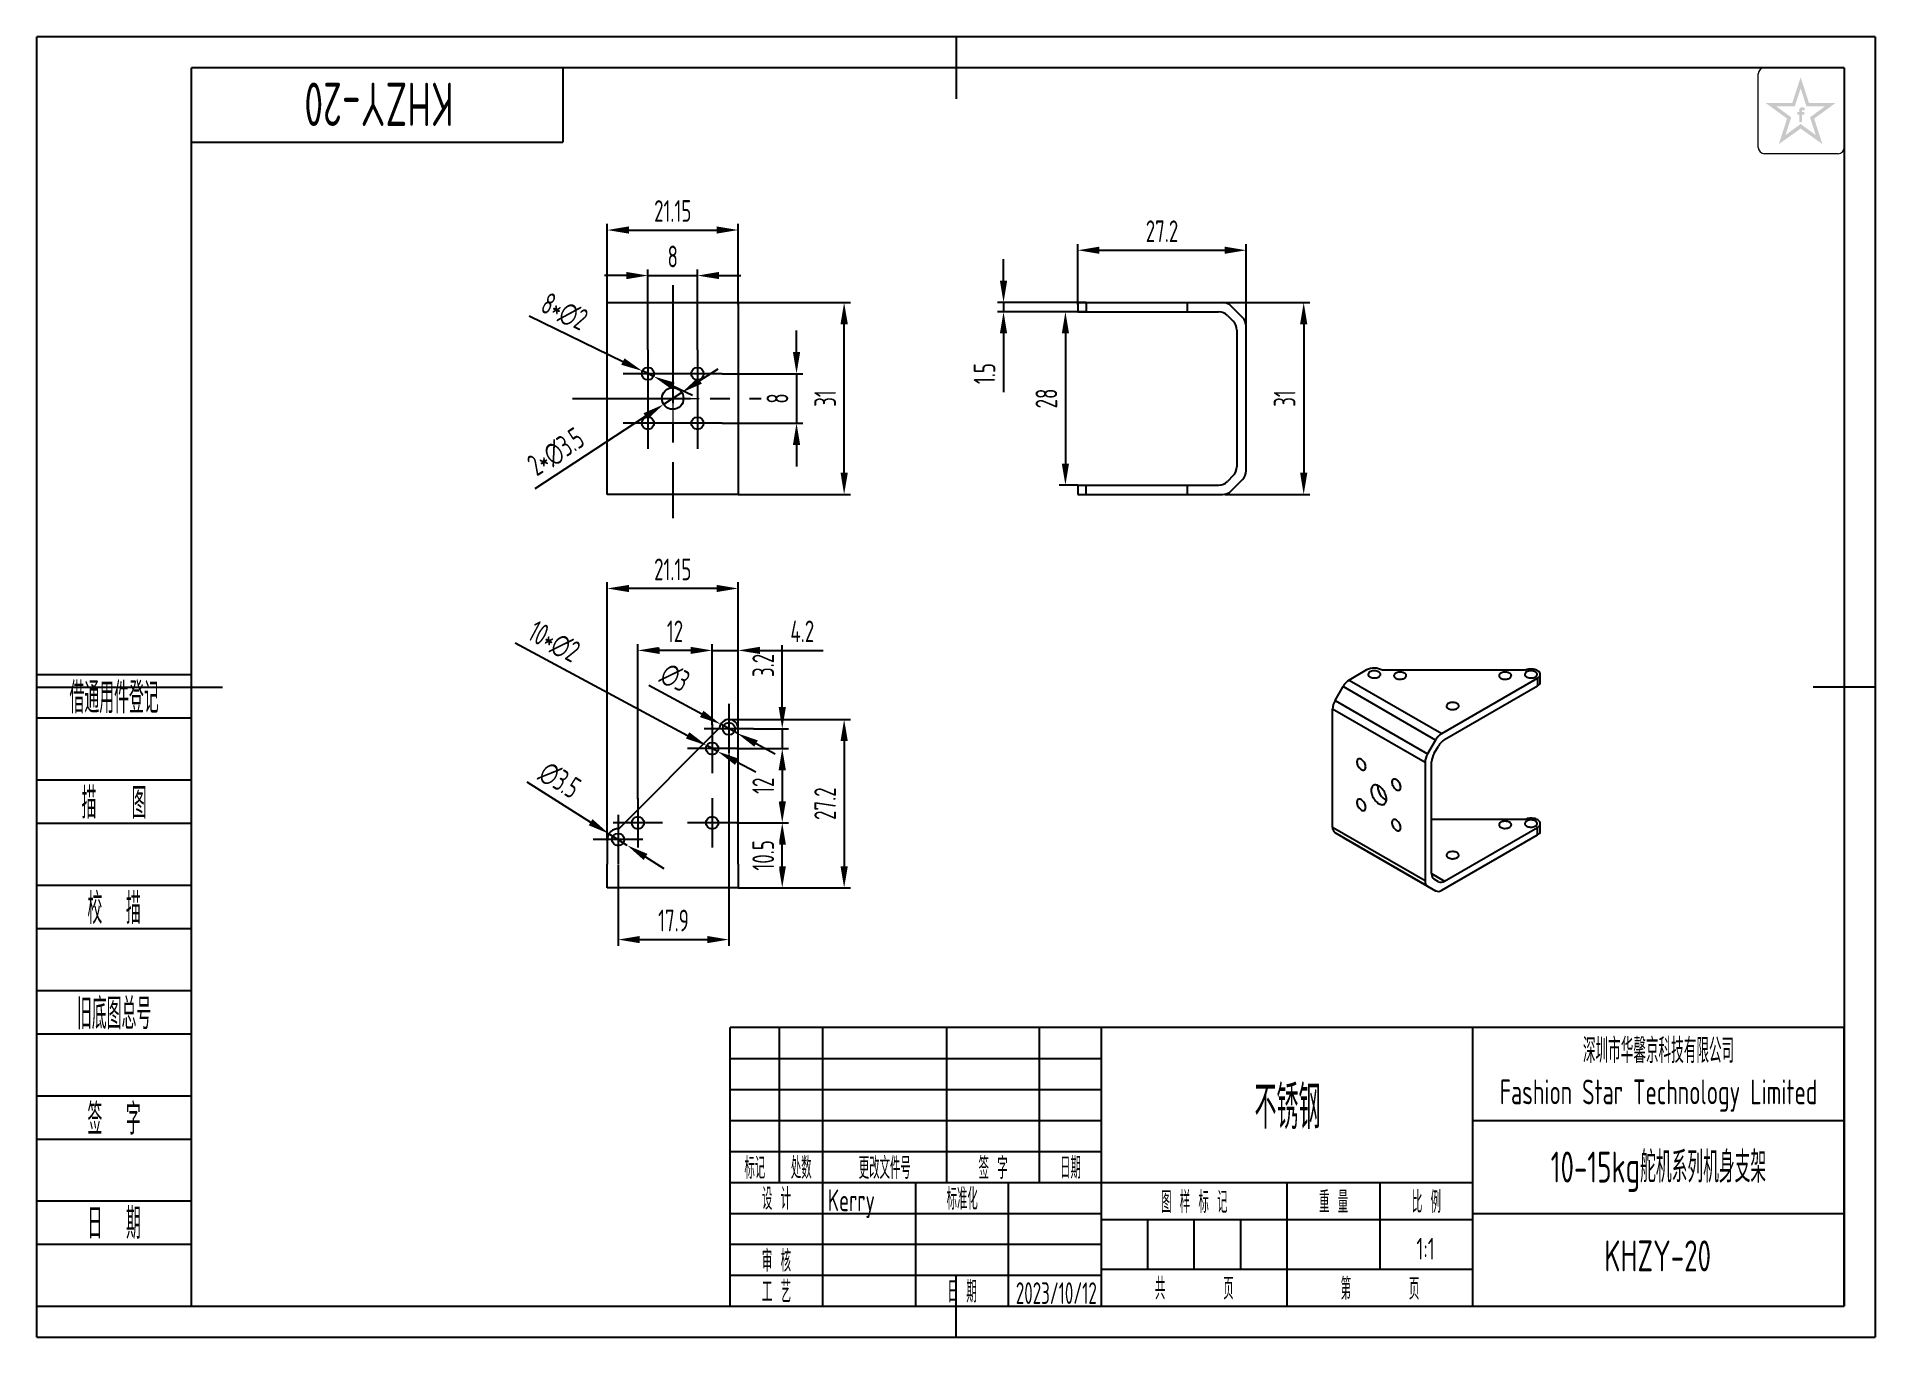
# Model space of a CAD drawing. Header units: inches. Extents: x -25 to 272, y -5 to 205.
import ezdxf
from ezdxf.enums import TextEntityAlignment as Align

# ---------------------------------------------------------------- set-up
doc = ezdxf.new("R2010")
doc.units = ezdxf.units.IN
doc.header["$MEASUREMENT"] = 0
doc.linetypes.add('CENTER2', pattern=[28.575, 19.05, -3.175, 3.175, -3.175])
for name, color, linetype in [('1轮廓实线层', 7, 'Continuous'), ('2细线层', 4, 'Continuous'), ('3中心线层', 1, 'CENTER2'), ('6文字层', 3, 'Continuous'), ('7标注层', 4, 'Continuous'), ('图框层', 7, 'Continuous')]:
    doc.layers.add(name, color=color, linetype=linetype)
doc.styles.add('PC_TEXTSTYLE', font='ISOCP.SHX', dxfattribs={"width": 0.707, "bigfont": 'GBCBIG.SHX'})
doc.styles.add('PC_TEXTSTYLE4', font='ISOCP.SHX', dxfattribs={"width": 0.707, "bigfont": 'GBCBIG.SHX'})
doc.dimstyles.new('GB_DIAMETER', dxfattribs={"dimtxt": 3.5, "dimasz": 3.5, "dimexe": 1, "dimexo": 0, "dimgap": 1.5, "dimtad": 1, "dimjust": 4, "dimdsep": 46, "dimtxsty": 'PC_TEXTSTYLE', "dimcen": 0, "dimclrd": 256, "dimclrt": 3, "dimadec": 0, "dimazin": 2, "dimtp": 0.1, "dimtm": 0.1, "dimtfac": 0.71, "dimtdec": 3, "dimtmove": 0, "dimatfit": 2, "dimfxl": 1, "dimtfill": 1, "dimarcsym": 0})
doc.dimstyles.new('GB_LINEAR', dxfattribs={"dimtxt": 3.5, "dimasz": 3.5, "dimexe": 1, "dimexo": 0, "dimgap": 1.5, "dimtad": 1, "dimdsep": 46, "dimtxsty": 'PC_TEXTSTYLE', "dimcen": 0, "dimclrd": 256, "dimclrt": 3, "dimadec": 0, "dimazin": 2, "dimtp": 0.1, "dimtm": 0.1, "dimtfac": 0.71, "dimtdec": 3, "dimtmove": 0, "dimatfit": 3, "dimfxl": 1, "dimtfill": 1, "dimarcsym": 0})

msp = doc.modelspace()

# ---------------------------------------------------------------- texts
at = {"layer": '6文字层', "insert": (237, 37.341), "char_height": 4, "width": 60, "attachment_point": 5, "style": 'PC_TEXTSTYLE4'}
msp.add_mtext('深圳市华馨京科技有限公司\\P\\pxsm1,qc;Fashion Star Technology Limited', dxfattribs=at)

# ---------------------------------------------------------------- blocks, each defined once
blk = doc.blocks.new('ZwmFrameMain_A4^_^无分区图框^_^landscape')
at = {"layer": '1轮廓实线层'}
for p, q in [((123.5, 205), (123.5, 195)), ((0, 0), (0, 200)), ((267, 200), (0, 200)), ((267, 200), (267, 0)), ((-25, 100), (5, 100)), ((272, 100), (262, 100)), ((123.5, -5), (123.5, 5)), ((0, 0), (267, 0))]:
    blk.add_line(p, q, dxfattribs=at)
at = {"layer": '2细线层'}
for p, q in [((-25, -5), (-25, 205)), ((272, 205), (-25, 205)), ((272, 205), (272, -5)), ((-25, -5), (272, -5))]:
    blk.add_line(p, q, dxfattribs=at)
blk = doc.blocks.new('ZwmFrameMain_标题栏1')
at = {"layer": '1轮廓实线层'}
for p, q in [((-180, 0), (-180, 45)), ((0, 45), (-180, 45)), ((-172, 20), (-172, 45)), ((-165, 20), (-165, 45)), ((-145, 20), (-145, 45)), ((-130, 20), (-130, 45)), ((-120, 0), (-120, 45)), ((0, 0), (0, 45)), ((-60, 30), (0, 30)), ((-180, 20), (-60, 20)), ((-165, 0), (-165, 20)), ((-150, 0), (-150, 20)), ((-135, 0), (-135, 20)), ((-60, 15), (0, 15)), ((-180, 0), (0, 0))]:
    blk.add_line(p, q, dxfattribs=at)
at = {"layer": '1轮廓实线层', "color": 7}
for p, q in [((-60, 0), (-60, 45)), ((-180, 25), (-120, 25))]:
    blk.add_line(p, q, dxfattribs=at)
at = {"layer": '2细线层'}
for p, q in [((-180, 40), (-120, 40)), ((-180, 35), (-120, 35)), ((-180, 30), (-120, 30)), ((-90, 0), (-90, 20)), ((-75, 6), (-75, 20)), ((-180, 15), (-120, 15)), ((-120, 14), (-60, 14)), ((-112.5, 6), (-112.5, 14)), ((-105, 6), (-105, 14)), ((-97.5, 6), (-97.5, 14)), ((-180, 10), (-120, 10)), ((-120, 6), (-60, 6)), ((-180, 5), (-120, 5))]:
    blk.add_line(p, q, dxfattribs=at)
at = {"layer": '6文字层', "style": 'PC_TEXTSTYLE', "width": 0.667}
for s, p in [('标记', (-176, 22.5)), ('处数', (-168.5, 22.5)), (' 更改文件号 ', (-155, 22.5)), (' 签 字 ', (-137.5, 22.5)), (' 日期 ', (-125, 22.5)), (' 设 计 ', (-172.5, 17.51)), (' 标准化 ', (-142.5, 17.51)), (' 图 样 标 记 ', (-105, 17)), (' 重 量 ', (-82.5, 17)), (' 比 例 ', (-67.5, 17)), (' 审 核 ', (-172.5, 7.5)), (' 工 艺 ', (-172.5, 2.5)), (' 日 期 ', (-142.5, 2.5)), ('共       页', (-105, 3)), ('第       页', (-75, 3))]:
    blk.add_text(s, height=3.5, dxfattribs=at).set_placement(p, align=Align.MIDDLE)
at = {"layer": '6文字层', "style": 'PC_TEXTSTYLE', "flags": 8}
for tag, height, width, p, p2 in [('企业名称', 5, 3.445461, (-54.29, 34.82), (-5.27, 34.82)), ('产品名称或材料标记', 7, 1.034456, (-113.46, 28.64), (-66.42, 28.64)), ('图样名称', 5, 3.480264, (-54.79, 19.98), (-5.27, 19.98)), ('标准化', 3.5, 1.756036, (-133.83, 15.37), (-120.75, 15.37)), ('审核', 3.5, 2.723972, (-163.99, 5.37), (-150.63, 5.37)), ('重量', 3.5, 2.448074, (-88.46, 7.54), (-76.55, 7.54)), ('比例', 3.5, 2.367734, (-73.35, 7.54), (-61.93, 7.54)), ('图样代号', 5, 3.489916, (-54.79, 5.63), (-5.52, 5.63)), ('工艺', 3.5, 2.851598, (-164.21, 0.37), (-150.89, 0.37)), ('日期', 3.5, 2.733185, (-133.83, 0.37), (-120.75, 0.37)), ('共几页', 3.5, 0.953151, (-108.58, 1.48), (-101.56, 1.48))]:
    blk.add_attdef(tag, text='', height=height, dxfattribs=dict(at, width=width)).set_placement(p, p2, align=Align.FIT)
at = {"layer": '6文字层', "style": 'PC_TEXTSTYLE', "width": 9.901758, "flags": 8}
blk.add_attdef('设计', text='', height=3.5, rotation=359.5768, dxfattribs=at).set_placement((-164.23, 15.37), (-150.37, 15.27), align=Align.FIT)
at = {"layer": '6文字层', "color": 3, "style": 'PC_TEXTSTYLE', "width": 0.96618, "flags": 8}
blk.add_attdef('第几页', text='', height=3.5, dxfattribs=at).set_placement((-78.29, 1.5), (-71.16, 1.5), align=Align.FIT)
at = {"layer": '6文字层', "color": 0, "style": 'PC_TEXTSTYLE', "width": 0.715273, "flags": 8}
blk.add_attdef('图纸张数', text='', height=3.5, dxfattribs=at).set_placement((-2.66, -3.87), (4.46, -3.87), align=Align.FIT)
blk = doc.blocks.new('ZwmFrameMain_图样代号')
at = {"layer": '2细线层', "linetype": 'Continuous'}
for p in [(60, 0), (0, -12)]:
    blk.add_line(p, (60, -12), dxfattribs=at)
at = {"layer": '6文字层', "style": 'PC_TEXTSTYLE', "width": 2.827942}
blk.add_attdef('图样代号', text='', height=7, rotation=180, dxfattribs=at).set_placement((58.24, -2.4), (2.35, -2.4), align=Align.FIT)
blk = doc.blocks.new('ZwmFrameMain_附加栏')
at = {"layer": '2细线层'}
for p, q in [((-25, 102), (0, 102)), ((-25, 95), (0, 95)), ((-25, 85), (0, 85)), ((-25, 78), (0, 78)), ((-25, 68), (0, 68)), ((-25, 61), (0, 61)), ((-25, 51), (0, 51)), ((-25, 44), (0, 44)), ((-25, 34), (0, 34)), ((-25, 27), (0, 27)), ((-25, 17), (0, 17)), ((-25, 10), (0, 10)), ((-25, 0), (0, 0))]:
    blk.add_line(p, q, dxfattribs=at)
at = {"layer": '6文字层', "color": 3, "style": 'PC_TEXTSTYLE'}
for s, width, p in [('借通用件登记', 0.667, (-12.5, 98.5)), ('描   图', 0.6667, (-12.5, 81.5)), ('校  描', 0.667, (-12.5, 64.5)), ('旧底图总号', 0.667, (-12.5, 47.5)), ('签  字', 0.667, (-12.5, 30.5)), ('日  期', 0.667, (-12.49, 13.6))]:
    blk.add_text(s, height=5, dxfattribs=dict(at, width=width)).set_placement(p, align=Align.MIDDLE)
at = {"layer": '6文字层', "style": 'PC_TEXTSTYLE'}
for tag, width, p, p2 in [('借通用件登记', 0.671328, (-23.44, 86.36), (-1.25, 86.36)), ('描图', 2.120922, (-23.44, 69.36), (-1.25, 69.36)), ('校图', 2.149976, (-23.75, 52.06), (-1.25, 52.06)), ('旧底图总号', 0.761452, (-22.84, 35.67), (-1.86, 35.67)), ('签字', 2.026939, (-23.14, 18.37), (-1.56, 18.37)), ('日期', 1.89999, (-22.84, 1.37), (-2.17, 1.37))]:
    blk.add_attdef(tag, text='', height=5, dxfattribs=dict(at, width=width)).set_placement(p, p2, align=Align.FIT)
blk = doc.blocks.new('*D31')
at = {"layer": '7标注层', "color": 0, "lineweight": -2}
for p, q in [((67.16, 161.79), (67.16, 174.79)), ((88.31, 161.79), (88.31, 174.79))]:
    blk.add_line(p, q, dxfattribs=at)
at = {"layer": '7标注层', "lineweight": -2}
blk.add_line((70.66, 173.79), (84.81, 173.79), dxfattribs=at)
at = {"layer": '7标注层'}
for points in [[(70.66, 174.38), (70.66, 173.21), (67.16, 173.79)], [(84.81, 173.21), (84.81, 174.38), (88.31, 173.79)]]:
    blk.add_solid(points, dxfattribs=at)
at = {"layer": 'Defpoints', "color": 0}
for p in [(88.31, 173.79), (67.16, 161.79), (88.31, 161.79)]:
    blk.add_point(p, dxfattribs=at)
at = {"layer": '7标注层', "color": 3, "insert": (77.74, 176.87), "char_height": 3.5, "attachment_point": 5, "style": 'PC_TEXTSTYLE', "bg_fill": 3, "box_fill_scale": 1.25, "bg_fill_color": 257, "bg_fill_transparency": 0}
blk.add_mtext('21.15', dxfattribs=at)
blk = doc.blocks.new('*D32')
at = {"layer": '7标注层', "color": 0, "lineweight": -2}
for p, q in [((88.31, 162.09), (106.43, 162.09)), ((88.31, 131.09), (106.43, 131.09))]:
    blk.add_line(p, q, dxfattribs=at)
at = {"layer": '7标注层', "lineweight": -2}
blk.add_line((105.43, 134.59), (105.43, 158.59), dxfattribs=at)
at = {"layer": '7标注层'}
for points in [[(106.02, 158.59), (104.85, 158.59), (105.43, 162.09)], [(104.85, 134.59), (106.02, 134.59), (105.43, 131.09)]]:
    blk.add_solid(points, dxfattribs=at)
at = {"layer": 'Defpoints', "color": 0}
for p in [(88.31, 162.09), (105.43, 162.09), (88.31, 131.09)]:
    blk.add_point(p, dxfattribs=at)
at = {"layer": '7标注层', "color": 3, "insert": (102.36, 146.59), "char_height": 3.5, "attachment_point": 5, "rotation": 90, "style": 'PC_TEXTSTYLE', "bg_fill": 3, "box_fill_scale": 1.25, "bg_fill_color": 257, "bg_fill_transparency": 0}
blk.add_mtext('31', dxfattribs=at)
blk = doc.blocks.new('*D33')
at = {"layer": '7标注层', "color": 0, "lineweight": -2}
for p, q in [((143.18, 161.79), (143.18, 171.53)), ((170.38, 158.53), (170.38, 171.53))]:
    blk.add_line(p, q, dxfattribs=at)
at = {"layer": '7标注层', "lineweight": -2}
blk.add_line((146.68, 170.53), (166.88, 170.53), dxfattribs=at)
at = {"layer": '7标注层'}
for points in [[(146.68, 171.11), (146.68, 169.95), (143.18, 170.53)], [(166.88, 169.95), (166.88, 171.11), (170.38, 170.53)]]:
    blk.add_solid(points, dxfattribs=at)
at = {"layer": 'Defpoints', "color": 0}
for p in [(170.38, 170.53), (143.18, 161.79), (170.38, 158.53)]:
    blk.add_point(p, dxfattribs=at)
at = {"layer": '7标注层', "color": 3, "insert": (156.78, 173.6), "char_height": 3.5, "attachment_point": 5, "style": 'PC_TEXTSTYLE', "bg_fill": 3, "box_fill_scale": 1.25, "bg_fill_color": 257, "bg_fill_transparency": 0}
blk.add_mtext('27.2', dxfattribs=at)
blk = doc.blocks.new('*D34')
at = {"layer": '7标注层', "color": 0, "lineweight": -2}
for p, q in [((166.55, 162.09), (180.67, 162.09)), ((166.96, 131.09), (180.67, 131.09))]:
    blk.add_line(p, q, dxfattribs=at)
at = {"layer": '7标注层', "lineweight": -2}
blk.add_line((179.67, 158.59), (179.67, 134.59), dxfattribs=at)
at = {"layer": '7标注层'}
for points in [[(180.25, 158.59), (179.09, 158.59), (179.67, 162.09)], [(179.09, 134.59), (180.25, 134.59), (179.67, 131.09)]]:
    blk.add_solid(points, dxfattribs=at)
at = {"layer": 'Defpoints', "color": 0}
for p in [(166.55, 162.09), (166.96, 131.09), (179.67, 131.09)]:
    blk.add_point(p, dxfattribs=at)
at = {"layer": '7标注层', "color": 3, "insert": (176.59, 146.59), "char_height": 3.5, "attachment_point": 5, "rotation": 90, "style": 'PC_TEXTSTYLE', "bg_fill": 3, "box_fill_scale": 1.25, "bg_fill_color": 257, "bg_fill_transparency": 0}
blk.add_mtext('31', dxfattribs=at)
blk = doc.blocks.new('*D35')
at = {"layer": '7标注层', "lineweight": -2}
for p, q in [((131.18, 165.59), (131.18, 169.09)), ((131.18, 162.09), (131.18, 160.59)), ((131.18, 157.09), (131.18, 147.62))]:
    blk.add_line(p, q, dxfattribs=at)
at = {"layer": '7标注层', "color": 0, "lineweight": -2}
for p, q in [((144.55, 162.09), (130.18, 162.09)), ((144.55, 160.59), (130.18, 160.59))]:
    blk.add_line(p, q, dxfattribs=at)
at = {"layer": '7标注层'}
for points in [[(130.59, 165.59), (131.76, 165.59), (131.18, 162.09)], [(131.76, 157.09), (130.59, 157.09), (131.18, 160.59)]]:
    blk.add_solid(points, dxfattribs=at)
at = {"layer": 'Defpoints', "color": 0}
for p in [(131.18, 160.59), (144.55, 162.09), (144.55, 160.59)]:
    blk.add_point(p, dxfattribs=at)
at = {"layer": '7标注层', "color": 3, "insert": (128.1, 150.61), "char_height": 3.5, "attachment_point": 5, "rotation": 90, "style": 'PC_TEXTSTYLE', "bg_fill": 3, "box_fill_scale": 1.25, "bg_fill_color": 257, "bg_fill_transparency": 0}
blk.add_mtext('1.5', dxfattribs=at)
blk = doc.blocks.new('*D36')
at = {"layer": '7标注层', "lineweight": -2}
for p, q in [((70.24, 166.44), (66.74, 166.44)), ((73.74, 166.44), (81.74, 166.44)), ((85.24, 166.44), (88.74, 166.44))]:
    blk.add_line(p, q, dxfattribs=at)
at = {"layer": '7标注层', "color": 0, "lineweight": -2}
for p, q in [((73.74, 154.44), (73.74, 167.44)), ((81.74, 154.44), (81.74, 167.44))]:
    blk.add_line(p, q, dxfattribs=at)
at = {"layer": '7标注层'}
for points in [[(70.24, 165.86), (70.24, 167.03), (73.74, 166.44)], [(85.24, 167.03), (85.24, 165.86), (81.74, 166.44)]]:
    blk.add_solid(points, dxfattribs=at)
at = {"layer": 'Defpoints', "color": 0}
for p in [(73.74, 154.44), (81.74, 154.44)]:
    blk.add_point(p, dxfattribs=at)
at = {"layer": '7标注层', "color": 3, "insert": (77.74, 169.52), "char_height": 3.5, "attachment_point": 5, "style": 'PC_TEXTSTYLE', "bg_fill": 3, "box_fill_scale": 1.25, "bg_fill_color": 257, "bg_fill_transparency": 0}
blk.add_mtext('8', dxfattribs=at)
at = {"layer": 'Defpoints', "color": 0}
blk.add_point((81.74, 166.44), dxfattribs=at)
blk = doc.blocks.new('*D37')
at = {"layer": '7标注层', "lineweight": -2}
for p, q in [((97.74, 154.09), (97.74, 157.59)), ((97.74, 150.59), (97.74, 142.59)), ((97.74, 139.09), (97.74, 135.59))]:
    blk.add_line(p, q, dxfattribs=at)
at = {"layer": '7标注层', "color": 0, "lineweight": -2}
for p, q in [((85.74, 150.59), (98.74, 150.59)), ((85.74, 142.59), (98.74, 142.59))]:
    blk.add_line(p, q, dxfattribs=at)
at = {"layer": '7标注层'}
for points in [[(97.15, 154.09), (98.32, 154.09), (97.74, 150.59)], [(98.32, 139.09), (97.15, 139.09), (97.74, 142.59)]]:
    blk.add_solid(points, dxfattribs=at)
at = {"layer": 'Defpoints', "color": 0}
for p in [(85.74, 150.59), (85.74, 142.59)]:
    blk.add_point(p, dxfattribs=at)
at = {"layer": '7标注层', "color": 3, "insert": (94.66, 146.59), "char_height": 3.5, "attachment_point": 5, "rotation": 90, "style": 'PC_TEXTSTYLE', "bg_fill": 3, "box_fill_scale": 1.25, "bg_fill_color": 257, "bg_fill_transparency": 0}
blk.add_mtext('8', dxfattribs=at)
at = {"layer": 'Defpoints', "color": 0}
blk.add_point((97.74, 142.59), dxfattribs=at)
blk = doc.blocks.new('*D38')
at = {"layer": '7标注层', "lineweight": -2}
for p, q in [((54.52, 159.92), (69.69, 152.56)), ((74.64, 150.16), (72.84, 151.03)), ((77.78, 148.63), (80.93, 147.1))]:
    blk.add_line(p, q, dxfattribs=at)
at = {"layer": '7标注层'}
for points in [[(69.43, 152.03), (69.94, 153.08), (72.84, 151.03)], [(78.04, 149.15), (77.53, 148.1), (74.64, 150.16)]]:
    blk.add_solid(points, dxfattribs=at)
at = {"layer": 'Defpoints', "color": 0}
for p in [(72.84, 151.03), (74.64, 150.16)]:
    blk.add_point(p, dxfattribs=at)
at = {"layer": '7标注层', "color": 3, "insert": (60.22, 160.57), "char_height": 3.5, "attachment_point": 5, "rotation": 334.1117, "style": 'PC_TEXTSTYLE', "bg_fill": 3, "box_fill_scale": 1.25, "bg_fill_color": 257, "bg_fill_transparency": 0}
blk.add_mtext('8*∅2', dxfattribs=at)
blk = doc.blocks.new('*D39')
at = {"layer": '7标注层', "lineweight": -2}
for p, q in [((82.13, 149.47), (85.06, 151.38)), ((79.2, 147.55), (76.27, 145.64)), ((55.49, 132.04), (73.34, 143.72))]:
    blk.add_line(p, q, dxfattribs=at)
at = {"layer": '7标注层'}
for points in [[(81.81, 149.96), (82.45, 148.98), (79.2, 147.55)], [(73.66, 143.23), (73.02, 144.21), (76.27, 145.64)]]:
    blk.add_solid(points, dxfattribs=at)
at = {"layer": 'Defpoints', "color": 0}
for p in [(76.27, 145.64), (79.2, 147.55)]:
    blk.add_point(p, dxfattribs=at)
at = {"layer": '7标注层', "color": 3, "insert": (58.89, 137.94), "char_height": 3.5, "attachment_point": 5, "rotation": 33.1958, "style": 'PC_TEXTSTYLE', "bg_fill": 3, "box_fill_scale": 1.25, "bg_fill_color": 257, "bg_fill_transparency": 0}
blk.add_mtext('2*∅3.5', dxfattribs=at)
blk = doc.blocks.new('*D41')
at = {"layer": '7标注层', "color": 0, "lineweight": -2}
for p, q in [((88.11, 90.06), (96.43, 90.06)), ((88.11, 78.06), (96.43, 78.06))]:
    blk.add_line(p, q, dxfattribs=at)
at = {"layer": '7标注层', "lineweight": -2}
blk.add_line((95.43, 86.56), (95.43, 81.56), dxfattribs=at)
at = {"layer": '7标注层'}
for points in [[(96.02, 86.56), (94.85, 86.56), (95.43, 90.06)], [(94.85, 81.56), (96.02, 81.56), (95.43, 78.06)]]:
    blk.add_solid(points, dxfattribs=at)
at = {"layer": 'Defpoints', "color": 0}
for p in [(88.11, 90.06), (88.11, 78.06), (95.43, 78.06)]:
    blk.add_point(p, dxfattribs=at)
at = {"layer": '7标注层', "color": 3, "insert": (92.36, 84.06), "char_height": 3.5, "attachment_point": 5, "rotation": 90, "style": 'PC_TEXTSTYLE', "bg_fill": 3, "box_fill_scale": 1.25, "bg_fill_color": 257, "bg_fill_transparency": 0}
blk.add_mtext('12', dxfattribs=at)
blk = doc.blocks.new('*D42')
at = {"layer": '7标注层', "color": 0, "lineweight": -2}
for p, q in [((88.11, 78.06), (96.43, 78.06)), ((88.31, 67.56), (96.43, 67.56))]:
    blk.add_line(p, q, dxfattribs=at)
at = {"layer": '7标注层', "lineweight": -2}
blk.add_line((95.43, 71.06), (95.43, 74.56), dxfattribs=at)
at = {"layer": '7标注层'}
for points in [[(96.02, 74.56), (94.85, 74.56), (95.43, 78.06)], [(94.85, 71.06), (96.02, 71.06), (95.43, 67.56)]]:
    blk.add_solid(points, dxfattribs=at)
at = {"layer": 'Defpoints', "color": 0}
for p in [(88.11, 78.06), (95.43, 78.06), (88.31, 67.56)]:
    blk.add_point(p, dxfattribs=at)
at = {"layer": '7标注层', "color": 3, "insert": (92.36, 72.81), "char_height": 3.5, "attachment_point": 5, "rotation": 90, "style": 'PC_TEXTSTYLE', "bg_fill": 3, "box_fill_scale": 1.25, "bg_fill_color": 257, "bg_fill_transparency": 0}
blk.add_mtext('10.5', dxfattribs=at)
blk = doc.blocks.new('*D43')
at = {"layer": '7标注层', "lineweight": -2}
for p, q in [((95.43, 96.76), (95.43, 106.73)), ((95.43, 93.26), (95.43, 90.06)), ((95.43, 86.56), (95.43, 83.06))]:
    blk.add_line(p, q, dxfattribs=at)
at = {"layer": '7标注层', "color": 0, "lineweight": -2}
for p, q in [((90.81, 93.26), (96.43, 93.26)), ((95.43, 90.06), (96.43, 90.06))]:
    blk.add_line(p, q, dxfattribs=at)
at = {"layer": '7标注层'}
for points in [[(94.85, 96.76), (96.02, 96.76), (95.43, 93.26)], [(96.02, 86.56), (94.85, 86.56), (95.43, 90.06)]]:
    blk.add_solid(points, dxfattribs=at)
at = {"layer": 'Defpoints', "color": 0}
for p in [(90.81, 93.26), (95.43, 90.06), (95.43, 90.06)]:
    blk.add_point(p, dxfattribs=at)
at = {"layer": '7标注层', "color": 3, "insert": (92.36, 103.49), "char_height": 3.5, "attachment_point": 5, "rotation": 90, "style": 'PC_TEXTSTYLE', "bg_fill": 3, "box_fill_scale": 1.25, "bg_fill_color": 257, "bg_fill_transparency": 0}
blk.add_mtext('3.2', dxfattribs=at)
blk = doc.blocks.new('*D44')
at = {"layer": '7标注层', "color": 0, "lineweight": -2}
for p, q in [((86.81, 94.76), (106.43, 94.76)), ((88.31, 67.56), (106.43, 67.56))]:
    blk.add_line(p, q, dxfattribs=at)
at = {"layer": '7标注层', "lineweight": -2}
blk.add_line((105.43, 91.26), (105.43, 71.06), dxfattribs=at)
at = {"layer": '7标注层'}
for points in [[(106.02, 91.26), (104.85, 91.26), (105.43, 94.76)], [(104.85, 71.06), (106.02, 71.06), (105.43, 67.56)]]:
    blk.add_solid(points, dxfattribs=at)
at = {"layer": 'Defpoints', "color": 0}
for p in [(86.81, 94.76), (88.31, 67.56), (105.43, 67.56)]:
    blk.add_point(p, dxfattribs=at)
at = {"layer": '7标注层', "color": 3, "insert": (102.36, 81.16), "char_height": 3.5, "attachment_point": 5, "rotation": 90, "style": 'PC_TEXTSTYLE', "bg_fill": 3, "box_fill_scale": 1.25, "bg_fill_color": 257, "bg_fill_transparency": 0}
blk.add_mtext('27.2', dxfattribs=at)
blk = doc.blocks.new('*D45')
at = {"layer": '7标注层', "color": 0, "lineweight": -2}
for p, q in [((72.11, 81.91), (72.11, 106.91)), ((84.11, 93.91), (84.11, 106.91))]:
    blk.add_line(p, q, dxfattribs=at)
at = {"layer": '7标注层', "lineweight": -2}
blk.add_line((80.61, 105.91), (75.61, 105.91), dxfattribs=at)
at = {"layer": '7标注层'}
for points in [[(75.61, 106.49), (75.61, 105.33), (72.11, 105.91)], [(80.61, 105.33), (80.61, 106.49), (84.11, 105.91)]]:
    blk.add_solid(points, dxfattribs=at)
at = {"layer": 'Defpoints', "color": 0}
for p in [(72.11, 105.91), (84.11, 93.91), (72.11, 81.91)]:
    blk.add_point(p, dxfattribs=at)
at = {"layer": '7标注层', "color": 3, "insert": (78.11, 108.99), "char_height": 3.5, "attachment_point": 5, "style": 'PC_TEXTSTYLE', "bg_fill": 3, "box_fill_scale": 1.25, "bg_fill_color": 257, "bg_fill_transparency": 0}
blk.add_mtext('12', dxfattribs=at)
blk = doc.blocks.new('*D46')
at = {"layer": '7标注层', "lineweight": -2}
for p, q in [((80.61, 105.91), (77.11, 105.91)), ((84.11, 105.91), (88.31, 105.91)), ((91.81, 105.91), (102.02, 105.91))]:
    blk.add_line(p, q, dxfattribs=at)
at = {"layer": '7标注层', "color": 0, "lineweight": -2}
for p, q in [((84.11, 93.91), (84.11, 106.91)), ((88.31, 93.11), (88.31, 106.91))]:
    blk.add_line(p, q, dxfattribs=at)
at = {"layer": '7标注层'}
for points in [[(80.61, 105.33), (80.61, 106.49), (84.11, 105.91)], [(91.81, 106.49), (91.81, 105.33), (88.31, 105.91)]]:
    blk.add_solid(points, dxfattribs=at)
at = {"layer": 'Defpoints', "color": 0}
for p in [(88.31, 105.91), (84.11, 93.91), (88.31, 93.11)]:
    blk.add_point(p, dxfattribs=at)
at = {"layer": '7标注层', "color": 3, "insert": (98.67, 108.99), "char_height": 3.5, "attachment_point": 5, "style": 'PC_TEXTSTYLE', "bg_fill": 3, "box_fill_scale": 1.25, "bg_fill_color": 257, "bg_fill_transparency": 0}
blk.add_mtext('4.2', dxfattribs=at)
blk = doc.blocks.new('*D47')
at = {"layer": '7标注层', "color": 0, "lineweight": -2}
for p, q in [((67.16, 75.21), (67.16, 116.91)), ((88.31, 93.11), (88.31, 116.91))]:
    blk.add_line(p, q, dxfattribs=at)
at = {"layer": '7标注层', "lineweight": -2}
blk.add_line((84.81, 115.91), (70.66, 115.91), dxfattribs=at)
at = {"layer": '7标注层'}
for points in [[(70.66, 116.49), (70.66, 115.33), (67.16, 115.91)], [(84.81, 115.33), (84.81, 116.49), (88.31, 115.91)]]:
    blk.add_solid(points, dxfattribs=at)
at = {"layer": 'Defpoints', "color": 0}
for p in [(67.16, 115.91), (88.31, 93.11), (67.16, 75.21)]:
    blk.add_point(p, dxfattribs=at)
at = {"layer": '7标注层', "color": 3, "insert": (77.74, 118.99), "char_height": 3.5, "attachment_point": 5, "style": 'PC_TEXTSTYLE', "bg_fill": 3, "box_fill_scale": 1.25, "bg_fill_color": 257, "bg_fill_transparency": 0}
blk.add_mtext('21.15', dxfattribs=at)
blk = doc.blocks.new('*D48')
at = {"layer": '7标注层', "color": 0, "lineweight": -2}
for p, q in [((86.81, 89.11), (86.81, 58.21)), ((68.91, 71.21), (68.91, 58.21))]:
    blk.add_line(p, q, dxfattribs=at)
at = {"layer": '7标注层', "lineweight": -2}
blk.add_line((72.41, 59.21), (83.31, 59.21), dxfattribs=at)
at = {"layer": '7标注层'}
for points in [[(72.41, 59.79), (72.41, 58.63), (68.91, 59.21)], [(83.31, 58.63), (83.31, 59.79), (86.81, 59.21)]]:
    blk.add_solid(points, dxfattribs=at)
at = {"layer": 'Defpoints', "color": 0}
for p in [(86.81, 89.11), (68.91, 71.21), (86.81, 59.21)]:
    blk.add_point(p, dxfattribs=at)
at = {"layer": '7标注层', "color": 3, "insert": (77.86, 62.29), "char_height": 3.5, "attachment_point": 5, "style": 'PC_TEXTSTYLE', "bg_fill": 3, "box_fill_scale": 1.25, "bg_fill_color": 257, "bg_fill_transparency": 0}
blk.add_mtext('17.9', dxfattribs=at)
blk = doc.blocks.new('*D49')
at = {"layer": '7标注层', "lineweight": -2}
for p, q in [((54.16, 84.67), (64.47, 78.16)), ((70.39, 74.43), (67.43, 76.3)), ((73.35, 72.56), (76.31, 70.69))]:
    blk.add_line(p, q, dxfattribs=at)
at = {"layer": '7标注层'}
for points in [[(64.16, 77.67), (64.78, 78.66), (67.43, 76.3)], [(73.66, 73.05), (73.04, 72.06), (70.39, 74.43)]]:
    blk.add_solid(points, dxfattribs=at)
at = {"layer": 'Defpoints', "color": 0}
for p in [(67.43, 76.3), (70.39, 74.43)]:
    blk.add_point(p, dxfattribs=at)
at = {"layer": '7标注层', "color": 3, "insert": (59.48, 84.95), "char_height": 3.5, "attachment_point": 5, "rotation": 327.7272, "style": 'PC_TEXTSTYLE', "bg_fill": 3, "box_fill_scale": 1.25, "bg_fill_color": 257, "bg_fill_transparency": 0}
blk.add_mtext('∅3.5', dxfattribs=at)
blk = doc.blocks.new('*D50')
at = {"layer": '7标注层', "lineweight": -2}
for p, q in [((73.89, 100.3), (82.42, 95.65)), ((88.13, 92.54), (85.49, 93.98)), ((91.2, 90.87), (94.28, 89.19))]:
    blk.add_line(p, q, dxfattribs=at)
at = {"layer": '7标注层'}
for points in [[(82.14, 95.14), (82.7, 96.16), (85.49, 93.98)], [(91.48, 91.38), (90.92, 90.36), (88.13, 92.54)]]:
    blk.add_solid(points, dxfattribs=at)
at = {"layer": 'Defpoints', "color": 0}
for p in [(85.49, 93.98), (88.13, 92.54)]:
    blk.add_point(p, dxfattribs=at)
at = {"layer": '7标注层', "color": 3, "insert": (78.09, 101.51), "char_height": 3.5, "attachment_point": 5, "rotation": 331.4235, "style": 'PC_TEXTSTYLE', "bg_fill": 3, "box_fill_scale": 1.25, "bg_fill_color": 257, "bg_fill_transparency": 0}
blk.add_mtext('∅3', dxfattribs=at)
blk = doc.blocks.new('*D51')
at = {"layer": '7标注层', "lineweight": -2}
for p, q in [((52.28, 107.15), (80.15, 92.19)), ((84.99, 89.59), (83.23, 90.53)), ((88.08, 87.93), (91.16, 86.28))]:
    blk.add_line(p, q, dxfattribs=at)
at = {"layer": '7标注层'}
for points in [[(79.87, 91.68), (80.42, 92.7), (83.23, 90.53)], [(88.35, 88.45), (87.8, 87.42), (84.99, 89.59)]]:
    blk.add_solid(points, dxfattribs=at)
at = {"layer": 'Defpoints', "color": 0}
for p in [(83.23, 90.53), (84.99, 89.59)]:
    blk.add_point(p, dxfattribs=at)
at = {"layer": '7标注层', "color": 3, "insert": (58.55, 107.28), "char_height": 3.5, "attachment_point": 5, "rotation": 331.7715, "style": 'PC_TEXTSTYLE', "bg_fill": 3, "box_fill_scale": 1.25, "bg_fill_color": 257, "bg_fill_transparency": 0}
blk.add_mtext('10*∅2', dxfattribs=at)
blk = doc.blocks.new('*D52')
at = {"layer": '7标注层', "color": 0, "lineweight": -2}
for p, q in [((144.55, 160.59), (140.18, 160.59)), ((143.18, 132.59), (140.18, 132.59))]:
    blk.add_line(p, q, dxfattribs=at)
at = {"layer": '7标注层', "lineweight": -2}
blk.add_line((141.18, 157.09), (141.18, 136.09), dxfattribs=at)
at = {"layer": '7标注层'}
for points in [[(141.76, 157.09), (140.59, 157.09), (141.18, 160.59)], [(140.59, 136.09), (141.76, 136.09), (141.18, 132.59)]]:
    blk.add_solid(points, dxfattribs=at)
at = {"layer": 'Defpoints', "color": 0}
for p in [(144.55, 160.59), (141.18, 132.59), (143.18, 132.59)]:
    blk.add_point(p, dxfattribs=at)
at = {"layer": '7标注层', "color": 3, "insert": (138.1, 146.59), "char_height": 3.5, "attachment_point": 5, "rotation": 90, "style": 'PC_TEXTSTYLE', "bg_fill": 3, "box_fill_scale": 1.25, "bg_fill_color": 257, "bg_fill_transparency": 0}
blk.add_mtext('28', dxfattribs=at)
blk = doc.blocks.new('SW_CENTERMARKSYMBOL_0')
at = {"color": 0, "linetype": 'Continuous', "lineweight": 18}
for p, q in [((0, 2.5), (0, 4.25)), ((-2.5, 0), (-4.25, 0)), ((0, 0), (-2.5, 0)), ((0, 0), (0, 2.5)), ((0, 0), (0, -2.5)), ((0, 0), (2.5, 0)), ((2.5, 0), (4.25, 0)), ((0, -2.5), (0, -4.25))]:
    blk.add_line(p, q, dxfattribs=at)
blk = doc.blocks.new('SW_CENTERMARKSYMBOL_1')
at = {"color": 0, "linetype": 'Continuous', "lineweight": 18}
for p, q in [((0, 2.5), (0, 3.5)), ((-2.5, 0), (-3.5, 0)), ((0, 0), (-2.5, 0)), ((0, 0), (0, 2.5)), ((0, 0), (0, -2.5)), ((0, 0), (2.5, 0)), ((2.5, 0), (3.5, 0)), ((0, -2.5), (0, -3.5))]:
    blk.add_line(p, q, dxfattribs=at)
blk = doc.blocks.new('SW_CENTERMARKSYMBOL_2')
at = {"color": 0, "linetype": 'Continuous', "lineweight": 18}
for p, q in [((0, 2.5), (0, 3.5)), ((-2.5, 0), (-3.5, 0)), ((0, 0), (-2.5, 0)), ((0, 0), (0, 2.5)), ((0, 0), (0, -2.5)), ((0, 0), (2.5, 0)), ((2.5, 0), (3.5, 0)), ((0, -2.5), (0, -3.5))]:
    blk.add_line(p, q, dxfattribs=at)
blk = doc.blocks.new('SW_CENTERMARKSYMBOL_3')
at = {"color": 0, "linetype": 'Continuous', "lineweight": 18}
for p, q in [((0, 2.5), (0, 3.5)), ((-2.5, 0), (-3.5, 0)), ((0, 0), (-2.5, 0)), ((0, 0), (0, 2.5)), ((0, 0), (0, -2.5)), ((0, 0), (2.5, 0)), ((2.5, 0), (3.5, 0)), ((0, -2.5), (0, -3.5))]:
    blk.add_line(p, q, dxfattribs=at)
blk = doc.blocks.new('SW_CENTERMARKSYMBOL_4')
at = {"color": 0, "linetype": 'Continuous', "lineweight": 18}
for p, q in [((0, 2.5), (0, 3.5)), ((-2.5, 0), (-3.5, 0)), ((0, 0), (-2.5, 0)), ((0, 0), (0, 2.5)), ((0, 0), (0, -2.5)), ((0, 0), (2.5, 0)), ((2.5, 0), (3.5, 0)), ((0, -2.5), (0, -3.5))]:
    blk.add_line(p, q, dxfattribs=at)

# ---------------------------------------------------------------- hatches: boundary and pattern name
at = {"layer": '6文字层', "lineweight": 5}
h = msp.add_hatch(color=2, dxfattribs=at)
edge = h.paths.add_edge_path(flags=0)
edge.add_line((260.172, 192.419), (260.567, 192.419))
edge.add_line((260.567, 192.419), (260.567, 192.845))
edge.add_line((260.567, 192.845), (260.176, 192.845))
edge.add_line((260.176, 192.845), (260.176, 193.053))
edge.add_spline(control_points=[(260.176, 193.053), (260.176, 193.078), (260.175, 193.174), (260.364, 193.144), (260.482, 193.127), (260.549, 193.11), (260.577, 193.102)], knot_values=[0, 0, 0, 0, 1.4943482, 5.8188355, 8.4876202, 10.3632598, 10.3632598, 10.3632598, 10.3632598], degree=3, periodic=0)
edge.add_line((260.577, 193.102), (260.577, 193.539))
edge.add_spline(control_points=[(260.577, 193.539), (260.505, 193.556), (260.332, 193.597), (260.084, 193.618), (259.855, 193.514), (259.739, 193.37), (259.72, 193.26), (259.714, 193.229)], knot_values=[0, 0, 0, 0, 4.9341397, 11.9452686, 16.0265909, 21.3569295, 23.4510995, 23.4510995, 23.4510995, 23.4510995], degree=3, periodic=0)
edge.add_line((259.714, 193.229), (259.714, 192.845))
edge.add_line((259.714, 192.845), (259.428, 192.845))
edge.add_line((259.428, 192.845), (259.428, 192.419))
edge.add_line((259.428, 192.419), (259.717, 192.419))
edge.add_line((259.717, 192.419), (259.717, 191.229))
edge.add_line((259.717, 191.229), (260.172, 191.229))
edge.add_line((260.172, 191.229), (260.172, 192.419))
h.paths.add_polyline_path([(265.628, 194.333), (261.288, 194.333), (259.948, 198.473), (258.608, 194.333), (254.268, 194.333), (257.762, 191.785), (256.422, 187.656), (259.948, 190.181), (263.474, 187.656), (262.134, 191.785)])
h.paths.add_polyline_path([(261.461, 191.997), (262.394, 189.124), (259.948, 190.914), (257.502, 189.124), (258.434, 191.997), (255.981, 193.786), (259.012, 193.786), (259.948, 196.673), (260.883, 193.786), (263.915, 193.786)], flags=16)

# ---------------------------------------------------------------- linework, layer by layer
at = {"color": 7, "linetype": 'Continuous', "lineweight": 25}
for p, q in [((67.161, 161.501), (67.161, 161.794)), ((67.161, 159.237), (67.161, 161.501)), ((88.311, 161.794), (88.311, 161.501)), ((88.311, 161.501), (88.311, 159.237)), ((67.161, 158.53), (67.161, 159.237)), ((67.161, 134.358), (67.161, 158.53)), ((88.311, 159.237), (88.311, 158.53)), ((88.311, 158.53), (88.311, 134.358)), ((67.161, 133.651), (67.161, 134.358)), ((67.161, 131.387), (67.161, 133.651)), ((88.311, 134.358), (88.311, 133.651)), ((88.311, 133.651), (88.311, 131.387)), ((67.161, 131.094), (67.161, 131.387)), ((88.311, 131.094), (67.161, 131.094)), ((88.311, 131.387), (88.311, 131.094)), ((143.176, 132.594), (143.176, 131.094)), ((143.176, 132.594), (144.549, 132.594)), ((143.176, 131.094), (144.549, 131.094)), ((143.176, 131.094), (144.549, 131.094)), ((144.549, 131.094), (144.549, 132.594)), ((144.549, 131.094), (160.826, 131.094)), ((160.826, 132.594), (160.826, 131.094)), ((160.826, 132.594), (162.576, 132.594)), ((160.826, 131.094), (162.576, 131.094)), ((189.84, 102.751), (187.031, 101.13)), ((215.424, 102.698), (192.399, 102.698)), ((201.987, 92.496), (217.452, 101.424)), ((217.892, 100.812), (217.892, 102.036)), ((184.739, 97.835), (186.031, 100.074)), ((202.426, 91.525), (217.452, 100.199)), ((184.324, 77.38), (184.324, 96.441)), ((200.987, 91.44), (199.694, 89.201)), ((200.755, 89.306), (201.426, 90.469)), ((199.28, 87.807), (199.28, 68.747)), ((200.34, 69.866), (200.34, 87.912)), ((215.424, 78.61), (200.34, 78.61)), ((202.426, 68.662), (217.452, 77.336)), ((217.892, 76.724), (217.892, 77.948)), ((186.031, 75.718), (184.739, 76.464)), ((186.031, 75.718), (200.987, 67.084)), ((201.987, 67.183), (217.452, 76.111)), ((67.161, 67.854), (67.161, 70.118)), ((88.311, 70.825), (88.311, 70.118)), ((88.311, 70.118), (88.311, 67.854)), ((201.426, 68.563), (200.755, 68.951)), ((67.161, 67.561), (67.161, 68.146)), ((67.161, 67.561), (67.161, 67.854)), ((88.311, 67.561), (67.161, 67.561)), ((88.311, 67.854), (88.311, 67.561)), ((199.694, 67.831), (200.987, 67.084))]:
    msp.add_line(p, q, dxfattribs=at)
at = {"color": 1, "linetype": 'Continuous', "lineweight": 25}
for p, q in [((187.031, 101.13), (201.987, 92.496)), ((217.452, 101.424), (217.452, 100.199)), ((200.987, 91.44), (186.031, 100.074)), ((199.28, 87.807), (184.324, 96.441)), ((184.739, 97.835), (199.694, 89.201)), ((184.324, 77.38), (199.28, 68.747)), ((217.452, 76.111), (217.452, 77.336)), ((199.694, 67.831), (184.739, 76.464)), ((200.34, 69.866), (202.426, 68.662))]:
    msp.add_line(p, q, dxfattribs=at)
at = {"color": 7, "linetype": 'Continuous', "lineweight": 25, "flags": 128}
for points in [[(190.37, 102.445), (190.261, 102.37), (190.175, 102.285), (190.115, 102.194), (190.083, 102.098), (190.079, 102), (190.104, 101.903), (190.157, 101.81), (190.237, 101.723), (190.341, 101.646), (190.466, 101.58), (190.608, 101.527), (190.764, 101.488), (190.929, 101.466), (191.098, 101.459), (191.267, 101.47), (191.43, 101.496), (191.583, 101.539), (191.722, 101.595), (191.842, 101.664), (191.94, 101.744), (192.013, 101.833), (192.059, 101.927), (192.077, 102.024), (192.066, 102.122), (192.027, 102.217), (191.96, 102.307), (191.868, 102.389), (191.754, 102.462), (191.619, 102.521), (191.47, 102.567), (191.309, 102.598), (191.141, 102.613), (190.971, 102.61), (190.805, 102.592), (190.646, 102.557), (190.5, 102.508), (190.37, 102.445)], [(194.542, 102.241), (194.433, 102.166), (194.347, 102.081), (194.287, 101.99), (194.255, 101.893), (194.251, 101.796), (194.276, 101.699), (194.329, 101.606), (194.409, 101.519), (194.513, 101.442), (194.638, 101.376), (194.78, 101.322), (194.936, 101.284), (195.101, 101.261), (195.27, 101.255), (195.439, 101.266), (195.602, 101.292), (195.755, 101.334), (195.894, 101.391), (196.014, 101.46), (196.112, 101.54), (196.185, 101.629), (196.231, 101.723), (196.249, 101.82), (196.238, 101.918), (196.199, 102.013), (196.132, 102.103), (196.04, 102.185), (195.926, 102.257), (195.791, 102.317), (195.642, 102.363), (195.481, 102.394), (195.313, 102.408), (195.143, 102.406), (194.977, 102.388), (194.818, 102.353), (194.672, 102.304), (194.542, 102.241)], [(211.513, 102.241), (211.403, 102.166), (211.317, 102.081), (211.258, 101.99), (211.225, 101.893), (211.222, 101.796), (211.247, 101.699), (211.3, 101.606), (211.379, 101.519), (211.483, 101.442), (211.608, 101.376), (211.751, 101.322), (211.907, 101.284), (212.072, 101.261), (212.241, 101.255), (212.41, 101.266), (212.573, 101.292), (212.726, 101.334), (212.864, 101.391), (212.984, 101.46), (213.082, 101.54), (213.155, 101.629), (213.202, 101.723), (213.219, 101.82), (213.209, 101.918), (213.169, 102.013), (213.103, 102.103), (213.011, 102.185), (212.896, 102.257), (212.762, 102.317), (212.612, 102.363), (212.451, 102.394), (212.283, 102.408), (212.114, 102.406), (211.947, 102.388), (211.789, 102.353), (211.642, 102.304), (211.513, 102.241)], [(215.685, 102.445), (215.575, 102.37), (215.489, 102.285), (215.429, 102.194), (215.397, 102.098), (215.394, 102), (215.419, 101.903), (215.472, 101.81), (215.551, 101.723), (215.655, 101.646), (215.78, 101.58), (215.923, 101.527), (216.079, 101.488), (216.244, 101.466), (216.413, 101.459), (216.582, 101.47), (216.745, 101.496), (216.898, 101.539), (217.036, 101.595), (217.156, 101.664), (217.254, 101.744), (217.327, 101.833), (217.373, 101.927), (217.391, 102.024), (217.381, 102.122), (217.341, 102.217), (217.275, 102.307), (217.183, 102.389), (217.068, 102.462), (216.934, 102.521), (216.784, 102.567), (216.623, 102.598), (216.455, 102.613), (216.286, 102.61), (216.119, 102.592), (215.96, 102.557), (215.814, 102.508), (215.685, 102.445)], [(217.452, 101.424), (217.589, 101.515), (217.703, 101.616), (217.791, 101.724), (217.852, 101.839), (217.885, 101.958), (217.89, 102.078), (217.865, 102.198), (217.813, 102.314), (217.732, 102.425), (217.626, 102.528), (217.496, 102.622), (217.345, 102.705), (217.175, 102.775), (216.991, 102.83), (216.794, 102.871), (216.59, 102.895), (216.383, 102.902), (216.175, 102.893), (215.971, 102.868), (215.776, 102.826), (215.592, 102.769), (215.424, 102.698)], [(203.027, 97.342), (202.918, 97.267), (202.832, 97.183), (202.772, 97.091), (202.74, 96.995), (202.736, 96.897), (202.762, 96.8), (202.815, 96.707), (202.894, 96.621), (202.998, 96.543), (203.123, 96.477), (203.265, 96.424), (203.421, 96.386), (203.586, 96.363), (203.756, 96.357), (203.924, 96.367), (204.087, 96.394), (204.241, 96.436), (204.379, 96.493), (204.499, 96.562), (204.597, 96.642), (204.67, 96.73), (204.716, 96.824), (204.734, 96.922), (204.723, 97.019), (204.684, 97.115), (204.618, 97.205), (204.526, 97.287), (204.411, 97.359), (204.277, 97.419), (204.127, 97.465), (203.966, 97.496), (203.798, 97.51), (203.628, 97.508), (203.462, 97.489), (203.303, 97.455), (203.157, 97.405), (203.027, 97.342)], [(189.681, 87.084), (189.671, 87.228), (189.64, 87.38), (189.591, 87.534), (189.524, 87.688), (189.441, 87.836), (189.344, 87.974), (189.237, 88.098), (189.123, 88.205), (189.004, 88.291), (188.884, 88.354), (188.767, 88.393), (188.655, 88.406), (188.553, 88.392), (188.463, 88.352), (188.388, 88.288), (188.329, 88.201), (188.289, 88.093), (188.269, 87.969), (188.269, 87.83), (188.289, 87.682), (188.329, 87.528), (188.388, 87.374), (188.463, 87.222), (188.553, 87.079), (188.655, 86.947), (188.767, 86.831), (188.884, 86.735), (189.004, 86.66), (189.123, 86.608), (189.237, 86.583), (189.344, 86.583), (189.441, 86.61), (189.524, 86.662), (189.591, 86.738), (189.64, 86.836), (189.671, 86.952), (189.681, 87.084)], [(193.039, 81.879), (193.03, 82.064), (193.001, 82.257), (192.953, 82.455), (192.886, 82.656), (192.803, 82.856), (192.704, 83.051), (192.591, 83.239), (192.465, 83.417), (192.329, 83.582), (192.184, 83.732), (192.034, 83.863), (191.88, 83.975), (191.724, 84.065), (191.57, 84.131), (191.42, 84.173), (191.275, 84.191), (191.139, 84.183), (191.013, 84.15), (190.9, 84.093), (190.801, 84.012), (190.718, 83.908), (190.651, 83.784), (190.603, 83.641), (190.574, 83.481), (190.565, 83.308), (190.574, 83.123), (190.603, 82.93), (190.651, 82.732), (190.718, 82.531), (190.801, 82.332), (190.9, 82.136), (191.013, 81.948), (191.139, 81.77), (191.275, 81.605), (191.42, 81.455), (191.57, 81.324), (191.724, 81.212), (191.88, 81.123), (192.034, 81.056), (192.184, 81.014), (192.329, 80.997), (192.465, 81.004), (192.591, 81.037), (192.704, 81.095), (192.803, 81.176), (192.886, 81.279), (192.953, 81.403), (193.001, 81.546), (193.03, 81.706), (193.039, 81.879)], [(191.625, 83.92), (191.635, 84.094), (191.636, 84.105)], [(195.338, 83.819), (195.327, 83.963), (195.297, 84.114), (195.248, 84.269), (195.181, 84.422), (195.098, 84.57), (195.001, 84.708), (194.894, 84.832), (194.779, 84.939), (194.66, 85.025), (194.541, 85.089), (194.423, 85.127), (194.312, 85.14), (194.21, 85.126), (194.12, 85.087), (194.045, 85.022), (193.986, 84.935), (193.946, 84.828), (193.926, 84.703), (193.926, 84.564), (193.946, 84.416), (193.986, 84.263), (194.045, 84.108), (194.12, 83.957), (194.21, 83.813), (194.312, 83.682), (194.423, 83.566), (194.541, 83.469), (194.66, 83.394), (194.779, 83.343), (194.894, 83.317), (195.001, 83.318), (195.098, 83.344), (195.181, 83.396), (195.248, 83.472), (195.297, 83.57), (195.327, 83.687), (195.338, 83.819)], [(189.681, 80.552), (189.671, 80.696), (189.64, 80.847), (189.591, 81.002), (189.524, 81.156), (189.441, 81.304), (189.344, 81.442), (189.237, 81.566), (189.123, 81.673), (189.004, 81.759), (188.884, 81.822), (188.767, 81.861), (188.655, 81.873), (188.553, 81.86), (188.463, 81.82), (188.388, 81.756), (188.329, 81.669), (188.289, 81.561), (188.269, 81.436), (188.269, 81.298), (188.289, 81.15), (188.329, 80.996), (188.388, 80.841), (188.463, 80.69), (188.553, 80.547), (188.655, 80.415), (188.767, 80.299), (188.884, 80.202), (189.004, 80.127), (189.123, 80.076), (189.237, 80.05), (189.344, 80.051), (189.441, 80.078), (189.524, 80.13), (189.591, 80.206), (189.64, 80.303), (189.671, 80.42), (189.681, 80.552)], [(195.338, 77.286), (195.327, 77.43), (195.297, 77.582), (195.248, 77.737), (195.181, 77.89), (195.098, 78.038), (195.001, 78.176), (194.894, 78.3), (194.779, 78.407), (194.66, 78.493), (194.541, 78.556), (194.423, 78.595), (194.312, 78.608), (194.21, 78.594), (194.12, 78.554), (194.045, 78.49), (193.986, 78.403), (193.946, 78.295), (193.926, 78.171), (193.926, 78.032), (193.946, 77.884), (193.986, 77.73), (194.045, 77.576), (194.12, 77.424), (194.21, 77.281), (194.312, 77.149), (194.423, 77.033), (194.541, 76.937), (194.66, 76.862), (194.779, 76.81), (194.894, 76.785), (195.001, 76.785), (195.098, 76.812), (195.181, 76.864), (195.248, 76.94), (195.297, 77.038), (195.327, 77.154), (195.338, 77.286)], [(211.513, 78.153), (211.403, 78.078), (211.317, 77.993), (211.258, 77.902), (211.225, 77.806), (211.222, 77.708), (211.247, 77.611), (211.3, 77.518), (211.379, 77.431), (211.483, 77.354), (211.608, 77.288), (211.751, 77.235), (211.907, 77.196), (212.072, 77.173), (212.241, 77.167), (212.41, 77.178), (212.573, 77.204), (212.726, 77.246), (212.864, 77.303), (212.984, 77.372), (213.082, 77.452), (213.155, 77.541), (213.202, 77.635), (213.219, 77.732), (213.209, 77.83), (213.169, 77.925), (213.103, 78.015), (213.011, 78.097), (212.896, 78.17), (212.762, 78.229), (212.612, 78.275), (212.451, 78.306), (212.283, 78.32), (212.114, 78.318), (211.947, 78.3), (211.789, 78.265), (211.642, 78.216), (211.513, 78.153)], [(215.685, 78.357), (215.575, 78.282), (215.489, 78.197), (215.429, 78.106), (215.397, 78.01), (215.394, 77.912), (215.419, 77.815), (215.472, 77.722), (215.551, 77.635), (215.655, 77.558), (215.78, 77.492), (215.923, 77.439), (216.079, 77.4), (216.244, 77.378), (216.413, 77.371), (216.582, 77.382), (216.745, 77.408), (216.898, 77.451), (217.036, 77.507), (217.156, 77.576), (217.254, 77.656), (217.327, 77.745), (217.373, 77.839), (217.391, 77.936), (217.381, 78.034), (217.341, 78.129), (217.275, 78.219), (217.183, 78.302), (217.068, 78.374), (216.934, 78.434), (216.784, 78.479), (216.623, 78.51), (216.455, 78.525), (216.286, 78.523), (216.119, 78.504), (215.96, 78.469), (215.814, 78.42), (215.685, 78.357)], [(217.452, 77.336), (217.589, 77.427), (217.703, 77.528), (217.791, 77.637), (217.852, 77.751), (217.885, 77.87), (217.89, 77.99), (217.865, 78.11), (217.813, 78.226), (217.732, 78.337), (217.626, 78.44), (217.496, 78.534), (217.345, 78.617), (217.175, 78.687), (216.991, 78.742), (216.794, 78.783), (216.59, 78.807), (216.383, 78.814), (216.175, 78.805), (215.971, 78.78), (215.776, 78.738), (215.592, 78.681), (215.424, 78.61)], [(203.027, 73.254), (202.918, 73.179), (202.832, 73.095), (202.772, 73.003), (202.74, 72.907), (202.736, 72.809), (202.762, 72.712), (202.815, 72.619), (202.894, 72.533), (202.998, 72.455), (203.123, 72.389), (203.265, 72.336), (203.421, 72.298), (203.586, 72.275), (203.756, 72.269), (203.924, 72.279), (204.087, 72.306), (204.241, 72.348), (204.379, 72.405), (204.499, 72.474), (204.597, 72.554), (204.67, 72.642), (204.716, 72.736), (204.734, 72.834), (204.723, 72.931), (204.684, 73.027), (204.618, 73.117), (204.526, 73.199), (204.411, 73.271), (204.277, 73.331), (204.127, 73.377), (203.966, 73.408), (203.798, 73.422), (203.628, 73.42), (203.462, 73.401), (203.303, 73.367), (203.157, 73.317), (203.027, 73.254)]]:
    msp.add_lwpolyline(points, dxfattribs=at)
at = {"color": 7, "linetype": 'Continuous', "lineweight": 25}
for centre, radius, start, end in [((188.558, 98.682), 2.885, 121.95467, 151.14439), ((191.072, 100.404), 2.65, 59.94236, 117.70637), ((217.144, 100.884), 0.751, 294.21381, 354.46605), ((187.208, 96.342), 2.886, 148.85627, 178.0435), ((203.514, 90.048), 2.885, 121.95467, 151.14439), ((202.164, 87.709), 2.886, 148.85627, 178.0435), ((203.224, 87.814), 2.886, 148.85627, 178.0435), ((203.953, 89.077), 2.885, 121.95467, 151.14439), ((194.223, 84.002), 2.599, 181.80918, 242.6362), ((185.326, 77.282), 1.006, 174.37962, 234.30196), ((217.144, 76.796), 0.751, 294.21381, 354.46605), ((200.281, 68.648), 1.006, 174.37962, 234.30196), ((201.342, 69.768), 1.006, 174.37962, 234.30196), ((201.84, 69.479), 1.006, 245.68605, 305.61817), ((201.401, 68.001), 1.006, 245.68605, 305.61817)]:
    msp.add_arc(centre, radius, start, end, dxfattribs=at)
at = {"layer": '3中心线层'}
for p, q in [((73.736, 154.444), (73.736, 146.444)), ((81.736, 154.444), (81.736, 146.444)), ((77.736, 150.594), (69.736, 150.594)), ((85.736, 150.594), (77.736, 150.594)), ((73.736, 146.444), (73.736, 138.444)), ((81.736, 146.444), (81.736, 138.444)), ((77.736, 142.594), (69.736, 142.594)), ((85.736, 142.594), (77.736, 142.594)), ((86.811, 97.261), (86.811, 89.261)), ((90.811, 93.261), (82.811, 93.261)), ((84.111, 94.061), (84.111, 86.061)), ((88.111, 90.061), (80.111, 90.061)), ((72.111, 82.061), (72.111, 74.061)), ((84.111, 82.061), (84.111, 74.061)), ((76.111, 78.061), (68.111, 78.061)), ((68.911, 79.361), (68.911, 71.361)), ((88.111, 78.061), (80.111, 78.061)), ((72.911, 75.361), (64.911, 75.361))]:
    msp.add_line(p, q, dxfattribs=at)
at = {"layer": '6文字层', "color": 212, "lineweight": 5}
for p, q in [((253.11, 187.117), (253.11, 199.003)), ((254.107, 200), (267, 200)), ((267, 200), (267, 187.117)), ((266.003, 186.12), (254.107, 186.12))]:
    msp.add_line(p, q, dxfattribs=at)
for centre, start, end in [((254.107, 199.003), 90, 180), ((254.107, 187.117), 180, 270), ((266.003, 187.117), 270, 0)]:
    msp.add_arc(centre, 0.997, start, end, dxfattribs=at)

# ---------------------------------------------------------------- block references
at = {"layer": '图框层'}
for name in ['ZwmFrameMain_A4^_^无分区图框^_^landscape', 'ZwmFrameMain_附加栏']:
    msp.add_blockref(name, (0, 0), dxfattribs=at)
ref = msp.add_blockref('ZwmFrameMain_图样代号', (0, 200), dxfattribs=at)
ref.add_attrib('图样代号', 'KHZY-20', dxfattribs={"layer": '6文字层', "height": 7, "rotation": 180, "style": 'PC_TEXTSTYLE', "width": 0.707}).set_placement((30.293, 197.597), align=Align.CENTER)
ref = msp.add_blockref('ZwmFrameMain_标题栏1', (267, 0), dxfattribs=at)
ref.add_attrib('产品名称或材料标记', '不锈钢', dxfattribs={"layer": '6文字层', "height": 7, "style": 'PC_TEXTSTYLE', "width": 0.707}).set_placement((177.058, 28.635), align=Align.CENTER)
ref.add_attrib('设计', 'Kerry', (102.771, 15.372), dxfattribs={"layer": '6文字层', "height": 3.5, "rotation": 359.57685, "style": 'PC_TEXTSTYLE', "width": 0.707})
ref.add_attrib('日期', '2023/10/12', dxfattribs={"layer": '6文字层', "height": 3.5, "style": 'PC_TEXTSTYLE', "width": 0.57952}).set_placement((133.165, 0.371), (146.248, 0.371), align=Align.FIT)
ref.add_attrib('图样名称', '10-15kg舵机系列机身支架', dxfattribs={"layer": '6文字层', "height": 5, "style": 'PC_TEXTSTYLE', "width": 0.707}).set_placement((236.973, 19.978), align=Align.CENTER)
ref.add_attrib('图样代号', 'KHZY-20', dxfattribs={"layer": '6文字层', "height": 5, "style": 'PC_TEXTSTYLE', "width": 0.707}).set_placement((236.85, 5.63), align=Align.CENTER)
ref.add_attrib('比例', '1:1', dxfattribs={"layer": '6文字层', "height": 3.5, "style": 'PC_TEXTSTYLE', "width": 0.707}).set_placement((199.359, 7.542), align=Align.CENTER)

msp.set_redraw_order([(e.dxf.handle, doc.entitydb.next_handle()) for e in msp.query("TEXT MTEXT ATTDEF DIMENSION ARC_DIMENSION")])  # texts and dimensions are drawn at this point

# ---------------------------------------------------------------- next in the draw order: dimensions: what is measured, and where the dimension line sits
at = {"layer": '7标注层'}
for base, p1, p2, picture, middle in [((88.311, 173.794), (67.161, 161.794), (88.311, 161.794), '*D31', (77.736, 176.869)), ((170.376, 170.53), (143.176, 161.794), (170.376, 158.53), '*D33', (156.776, 173.605)), ((72.111, 105.911), (84.111, 93.911), (72.111, 81.911), '*D45', (78.111, 108.986))]:
    dim = msp.add_linear_dim(base=base, p1=p1, p2=p2, dimstyle='GB_LINEAR', override={"dimscale": 1, "dimgap": 1.5, "dimtad": 1, "dimjust": 0, "dimdec": 2, "dimlfac": 1, "dimse1": 0, "dimse2": 0, "dimsd1": 0, "dimsd2": 0, "dimclrd": 256, "dimclre": 0, "dimtofl": 1, "dimtvp": 0.1}, dxfattribs=at)
    dim.commit()
    dim.dimension.update_dxf_attribs({"geometry": picture, "text_midpoint": middle})
dim = msp.add_linear_dim(base=(95.432, 78.061), p1=(88.111, 90.061), p2=(88.111, 78.061), angle=90, dimstyle='GB_LINEAR', override={"dimscale": 1, "dimgap": 1.5, "dimtad": 1, "dimjust": 0, "dimdec": 2, "dimlfac": 1, "dimse1": 0, "dimse2": 0, "dimsd1": 0, "dimsd2": 0, "dimclrd": 256, "dimclre": 0, "dimtofl": 1, "dimtvp": 0.1}, dxfattribs=at)
dim.commit()
dim.dimension.update_dxf_attribs({"geometry": '*D41', "text_midpoint": (92.357, 84.061)})

# ---------------------------------------------------------------- next in the draw order: linework, layer by layer
at = {"color": 7, "linetype": 'Continuous', "lineweight": 25}
for p, q in [((160.826, 162.094), (160.826, 160.594)), ((160.826, 162.094), (162.576, 162.094)), ((160.826, 160.594), (162.576, 160.594))]:
    msp.add_line(p, q, dxfattribs=at)
at = {"layer": '3中心线层'}
msp.add_line((77.736, 164.874), (77.736, 127.275), dxfattribs=at)

# ---------------------------------------------------------------- next in the draw order: dimensions: what is measured, and where the dimension line sits
at = {"layer": '7标注层'}
for base, p1, p2, picture, middle in [((131.176, 160.594), (144.549, 162.094), (144.549, 160.594), '*D35', (128.101, 150.609)), ((105.432, 162.094), (88.311, 131.094), (88.311, 162.094), '*D32', (102.357, 146.594)), ((179.669, 131.094), (166.548, 162.094), (166.962, 131.094), '*D34', (176.594, 146.594)), ((95.432, 78.061), (88.311, 67.561), (88.111, 78.061), '*D42', (92.356, 72.811))]:
    dim = msp.add_linear_dim(base=base, p1=p1, p2=p2, angle=90, dimstyle='GB_LINEAR', override={"dimscale": 1, "dimgap": 1.5, "dimtad": 1, "dimjust": 0, "dimdec": 2, "dimlfac": 1, "dimse1": 0, "dimse2": 0, "dimsd1": 0, "dimsd2": 0, "dimclrd": 256, "dimclre": 0, "dimtofl": 1, "dimtvp": 0.1}, dxfattribs=at)
    dim.commit()
    dim.dimension.update_dxf_attribs({"geometry": picture, "text_midpoint": middle})
dim = msp.add_linear_dim(base=(95.432, 90.061), p1=(90.811, 93.261), p2=(95.432, 90.061), angle=90, dimstyle='GB_LINEAR', override={"dimscale": 1, "dimgap": 1.5, "dimtad": 1, "dimjust": 0, "dimdec": 2, "dimlfac": 1, "dimse1": 0, "dimse2": 0, "dimsd1": 0, "dimsd2": 0, "dimclrd": 256, "dimclre": 0, "dimtofl": 1, "dimtvp": 0.1}, dxfattribs=at)
dim.commit()
dim.dimension.update_dxf_attribs({"geometry": '*D43', "text_midpoint": (95.432, 103.493), "dimtype": 160})

# ---------------------------------------------------------------- next in the draw order: linework, layer by layer
at = {"color": 7, "linetype": 'Continuous', "lineweight": 25}
for p, q in [((143.176, 162.094), (144.549, 162.094)), ((144.549, 162.094), (160.826, 162.094)), ((162.576, 162.094), (166.548, 162.094)), ((162.576, 160.594), (165.926, 160.594)), ((169.79, 159.68), (167.962, 161.508)), ((167.341, 160.008), (168.29, 159.058)), ((168.876, 157.644), (168.876, 135.544)), ((170.376, 134.922), (170.376, 158.265)), ((168.29, 134.129), (167.341, 133.18)), ((88.311, 133.508), (88.311, 131.68)), ((88.311, 131.68), (88.311, 131.094)), ((162.576, 132.594), (165.926, 132.594)), ((162.576, 131.094), (166.548, 131.094)), ((167.962, 131.68), (169.79, 133.508))]:
    msp.add_line(p, q, dxfattribs=at)
for centre, start, end in [((165.926, 158.594), 45, 90), ((166.548, 160.094), 45, 90), ((166.876, 157.644), 0, 45), ((168.376, 158.265), 0, 45), ((166.876, 135.544), 315, 0), ((168.376, 134.922), 315, 0), ((165.926, 134.594), 270, 315), ((166.548, 133.094), 270, 315)]:
    msp.add_arc(centre, 2, start, end, dxfattribs=at)
at = {"layer": '3中心线层'}
msp.add_line((61.557, 146.594), (93.914, 146.594), dxfattribs=at)

# ---------------------------------------------------------------- next in the draw order: dimensions: what is measured, and where the dimension line sits
at = {"layer": '7标注层'}
dim = msp.add_linear_dim(base=(81.736, 166.444), p1=(73.736, 154.444), p2=(81.736, 154.444), dimstyle='GB_LINEAR', override={"dimscale": 1, "dimgap": 1.5, "dimtad": 1, "dimjust": 0, "dimdec": 2, "dimlfac": 1, "dimse1": 0, "dimse2": 0, "dimsd1": 0, "dimsd2": 0, "dimclrd": 256, "dimclre": 0, "dimtofl": 1, "dimtvp": 0.1}, dxfattribs=at)
dim.commit()
dim.dimension.update_dxf_attribs({"geometry": '*D36', "text_midpoint": (77.736, 169.519)})
for base, p1, p2, picture, middle in [((141.176, 132.594), (144.549, 160.594), (143.176, 132.594), '*D52', (138.101, 146.594)), ((105.432, 67.561), (86.811, 94.761), (88.311, 67.561), '*D44', (102.357, 81.161))]:
    dim = msp.add_linear_dim(base=base, p1=p1, p2=p2, angle=90, dimstyle='GB_LINEAR', override={"dimscale": 1, "dimgap": 1.5, "dimtad": 1, "dimjust": 0, "dimdec": 2, "dimlfac": 1, "dimse1": 0, "dimse2": 0, "dimsd1": 0, "dimsd2": 0, "dimclrd": 256, "dimclre": 0, "dimtofl": 1, "dimtvp": 0.1}, dxfattribs=at)
    dim.commit()
    dim.dimension.update_dxf_attribs({"geometry": picture, "text_midpoint": middle})

# ---------------------------------------------------------------- next in the draw order: linework, layer by layer
at = {"color": 7, "linetype": 'Continuous', "lineweight": 25}
for p, q in [((88.311, 162.094), (88.311, 161.508)), ((143.176, 162.094), (143.176, 160.594)), ((143.176, 160.594), (144.549, 160.594)), ((144.549, 162.094), (144.549, 160.594)), ((144.549, 160.594), (160.826, 160.594)), ((143.176, 132.594), (143.176, 131.094)), ((143.176, 132.594), (144.549, 132.594)), ((144.549, 131.094), (144.549, 132.594)), ((144.549, 132.594), (160.826, 132.594)), ((88.311, 71.389), (88.311, 69.975)), ((88.311, 69.975), (88.311, 68.146)), ((88.311, 68.146), (88.311, 67.561))]:
    msp.add_line(p, q, dxfattribs=at)

# ---------------------------------------------------------------- next in the draw order: dimensions: what is measured, and where the dimension line sits
at = {"layer": '7标注层'}
dim = msp.add_diameter_dim_2p(p1=(74.635, 150.157), p2=(72.836, 151.031), text='8*<>', dimstyle='GB_DIAMETER', override={"dimscale": 1, "dimgap": 1.5, "dimtad": 1, "dimjust": 4, "dimtih": 0, "dimtoh": 0, "dimdec": 2, "dimlfac": 1, "dimpost": '', "dimcen": 0, "dimse1": 0, "dimse2": 0, "dimsd1": 0, "dimsd2": 0, "dimtix": 0, "dimtofl": 1, "dimatfit": 0, "dimtvp": 0.1}, dxfattribs=at)
dim.commit()
dim.dimension.update_dxf_attribs({"geometry": '*D38', "text_midpoint": (58.873, 157.807), "dimtype": 163})
dim = msp.add_linear_dim(base=(97.736, 142.594), p1=(85.736, 150.594), p2=(85.736, 142.594), angle=90, dimstyle='GB_LINEAR', override={"dimscale": 1, "dimgap": 1.5, "dimtad": 1, "dimjust": 0, "dimdec": 2, "dimlfac": 1, "dimse1": 0, "dimse2": 0, "dimsd1": 0, "dimsd2": 0, "dimclrd": 256, "dimclre": 0, "dimtofl": 1, "dimtvp": 0.1}, dxfattribs=at)
dim.commit()
dim.dimension.update_dxf_attribs({"geometry": '*D37', "text_midpoint": (94.661, 146.594)})
dim = msp.add_linear_dim(base=(88.311, 105.911), p1=(84.111, 93.911), p2=(88.311, 93.111), dimstyle='GB_LINEAR', override={"dimscale": 1, "dimgap": 1.5, "dimtad": 1, "dimjust": 0, "dimdec": 2, "dimlfac": 1, "dimse1": 0, "dimse2": 0, "dimsd1": 0, "dimsd2": 0, "dimclrd": 256, "dimclre": 0, "dimtofl": 1, "dimtvp": 0.1}, dxfattribs=at)
dim.commit()
dim.dimension.update_dxf_attribs({"geometry": '*D46', "text_midpoint": (98.667, 108.986)})

# ---------------------------------------------------------------- next in the draw order: linework, layer by layer
at = {"color": 7, "linetype": 'Continuous', "lineweight": 25}
for p, q in [((67.161, 162.094), (88.311, 162.094)), ((67.161, 161.508), (67.161, 162.094)), ((67.161, 159.68), (67.161, 161.508)), ((67.161, 158.265), (67.161, 159.68)), ((88.311, 159.68), (88.311, 158.265)), ((88.311, 134.922), (88.311, 133.508))]:
    msp.add_line(p, q, dxfattribs=at)

# ---------------------------------------------------------------- next in the draw order: dimensions: what is measured, and where the dimension line sits
at = {"layer": '7标注层'}
dim = msp.add_diameter_dim_2p(p1=(79.2, 147.552), p2=(76.271, 145.636), text='2*<>', dimstyle='GB_DIAMETER', override={"dimscale": 1, "dimgap": 1.5, "dimtad": 1, "dimjust": 4, "dimtih": 0, "dimtoh": 0, "dimdec": 2, "dimlfac": 1, "dimpost": '', "dimcen": 0, "dimse1": 0, "dimse2": 0, "dimsd1": 0, "dimsd2": 0, "dimtix": 0, "dimtofl": 1, "dimatfit": 0, "dimtvp": 0.1}, dxfattribs=at)
dim.commit()
dim.dimension.update_dxf_attribs({"geometry": '*D39', "text_midpoint": (60.575, 135.366), "dimtype": 163})
dim = msp.add_linear_dim(base=(67.161, 115.911), p1=(88.311, 93.111), p2=(67.161, 75.211), dimstyle='GB_LINEAR', override={"dimscale": 1, "dimgap": 1.5, "dimtad": 1, "dimjust": 0, "dimdec": 2, "dimlfac": 1, "dimse1": 0, "dimse2": 0, "dimsd1": 0, "dimsd2": 0, "dimclrd": 256, "dimclre": 0, "dimtofl": 1, "dimtvp": 0.1}, dxfattribs=at)
dim.commit()
dim.dimension.update_dxf_attribs({"geometry": '*D47', "text_midpoint": (77.736, 118.986)})

# ---------------------------------------------------------------- next in the draw order: linework, layer by layer
at = {"color": 7, "linetype": 'Continuous', "lineweight": 25}
for p, q in [((67.161, 133.508), (67.161, 134.922)), ((67.161, 131.68), (67.161, 133.508)), ((67.161, 131.094), (67.161, 131.68)), ((88.311, 131.094), (67.161, 131.094))]:
    msp.add_line(p, q, dxfattribs=at)
for centre, radius in [((73.736, 150.594), 1), ((81.736, 150.594), 1), ((77.736, 146.594), 1.75), ((73.736, 142.594), 1), ((81.736, 142.594), 1)]:
    msp.add_circle(centre, radius, dxfattribs=at)

# ---------------------------------------------------------------- next in the draw order: block references
at = {"color": 7, "linetype": 'Continuous', "lineweight": 18}
for name, p in [('SW_CENTERMARKSYMBOL_4', (73.736, 150.594)), ('SW_CENTERMARKSYMBOL_1', (81.736, 150.594)), ('SW_CENTERMARKSYMBOL_0', (77.736, 146.594)), ('SW_CENTERMARKSYMBOL_3', (73.736, 142.594)), ('SW_CENTERMARKSYMBOL_2', (81.736, 142.594))]:
    msp.add_blockref(name, p, dxfattribs=at)

# ---------------------------------------------------------------- next in the draw order: dimensions: what is measured, and where the dimension line sits
at = {"layer": '7标注层'}
dim = msp.add_linear_dim(base=(86.811, 59.211), p1=(68.911, 71.211), p2=(86.811, 89.111), dimstyle='GB_LINEAR', override={"dimscale": 1, "dimgap": 1.5, "dimtad": 1, "dimjust": 0, "dimdec": 2, "dimlfac": 1, "dimse1": 0, "dimse2": 0, "dimsd1": 0, "dimsd2": 0, "dimclrd": 256, "dimclre": 0, "dimtofl": 1, "dimtvp": 0.1}, dxfattribs=at)
dim.commit()
dim.dimension.update_dxf_attribs({"geometry": '*D48', "text_midpoint": (77.861, 62.287)})

# ---------------------------------------------------------------- next in the draw order: linework, layer by layer
at = {"color": 7, "linetype": 'Continuous', "lineweight": 25}
msp.add_line((88.311, 67.561), (67.161, 67.561), dxfattribs=at)
msp.add_circle((84.111, 78.061), 1, dxfattribs=at)

# ---------------------------------------------------------------- next in the draw order: dimensions: what is measured, and where the dimension line sits
at = {"layer": '7标注层'}
dim = msp.add_diameter_dim_2p(p1=(70.39, 74.426), p2=(67.431, 76.295), dimstyle='GB_DIAMETER', override={"dimscale": 1, "dimgap": 1.5, "dimtad": 1, "dimjust": 4, "dimtih": 0, "dimtoh": 0, "dimdec": 2, "dimlfac": 1, "dimse1": 0, "dimse2": 0, "dimsd1": 0, "dimsd2": 0, "dimtix": 0, "dimtofl": 1, "dimatfit": 0, "dimtvp": 0.1}, dxfattribs=at)
dim.commit()
dim.dimension.update_dxf_attribs({"geometry": '*D49', "text_midpoint": (60.422, 80.721), "dimtype": 163})

# ---------------------------------------------------------------- next in the draw order: linework, layer by layer
at = {"color": 7, "linetype": 'Continuous', "lineweight": 25}
for p, q in [((67.161, 75.361), (67.161, 71.389)), ((67.161, 69.975), (67.161, 71.389)), ((67.161, 68.146), (67.161, 69.975))]:
    msp.add_line(p, q, dxfattribs=at)
for centre in [(72.111, 78.061), (68.911, 75.361)]:
    msp.add_circle(centre, 1, dxfattribs=at)
msp.add_arc((68.911, 75.361), 1.75, 85.92817, 180, dxfattribs=at)

# ---------------------------------------------------------------- next in the draw order: dimensions: what is measured, and where the dimension line sits
at = {"layer": '7标注层'}
dim = msp.add_diameter_dim_2p(p1=(88.128, 92.543), p2=(85.493, 93.978), dimstyle='GB_DIAMETER', override={"dimscale": 1, "dimgap": 1.5, "dimtad": 1, "dimjust": 4, "dimtih": 0, "dimtoh": 0, "dimdec": 2, "dimlfac": 1, "dimse1": 0, "dimse2": 0, "dimsd1": 0, "dimsd2": 0, "dimtix": 0, "dimtofl": 1, "dimatfit": 0, "dimtvp": 0.1}, dxfattribs=at)
dim.commit()
dim.dimension.update_dxf_attribs({"geometry": '*D50', "text_midpoint": (79.245, 97.382), "dimtype": 163})

# ---------------------------------------------------------------- next in the draw order: dimensions: what is measured, and where the dimension line sits
dim = msp.add_diameter_dim_2p(p1=(84.992, 89.588), p2=(83.229, 90.534), text='10*<>', dimstyle='GB_DIAMETER', override={"dimscale": 1, "dimgap": 1.5, "dimtad": 1, "dimjust": 4, "dimtih": 0, "dimtoh": 0, "dimdec": 2, "dimlfac": 1, "dimpost": '', "dimcen": 0, "dimse1": 0, "dimse2": 0, "dimsd1": 0, "dimsd2": 0, "dimtix": 0, "dimtofl": 1, "dimatfit": 0, "dimtvp": 0.1}, dxfattribs=at)
dim.commit()
dim.dimension.update_dxf_attribs({"geometry": '*D51', "text_midpoint": (57.092, 104.565), "dimtype": 163})

# ---------------------------------------------------------------- next in the draw order: linework, layer by layer
at = {"color": 7, "linetype": 'Continuous', "lineweight": 25}
for p, q in [((85.316, 93.387), (69.035, 77.106)), ((88.311, 71.389), (88.311, 93.261))]:
    msp.add_line(p, q, dxfattribs=at)
for centre in [(86.811, 93.261), (84.111, 90.061)]:
    msp.add_circle(centre, 1, dxfattribs=at)
msp.add_arc((86.811, 93.261), 1.5, 0, 175.15544, dxfattribs=at)

doc.saveas('drawing.dxf')
